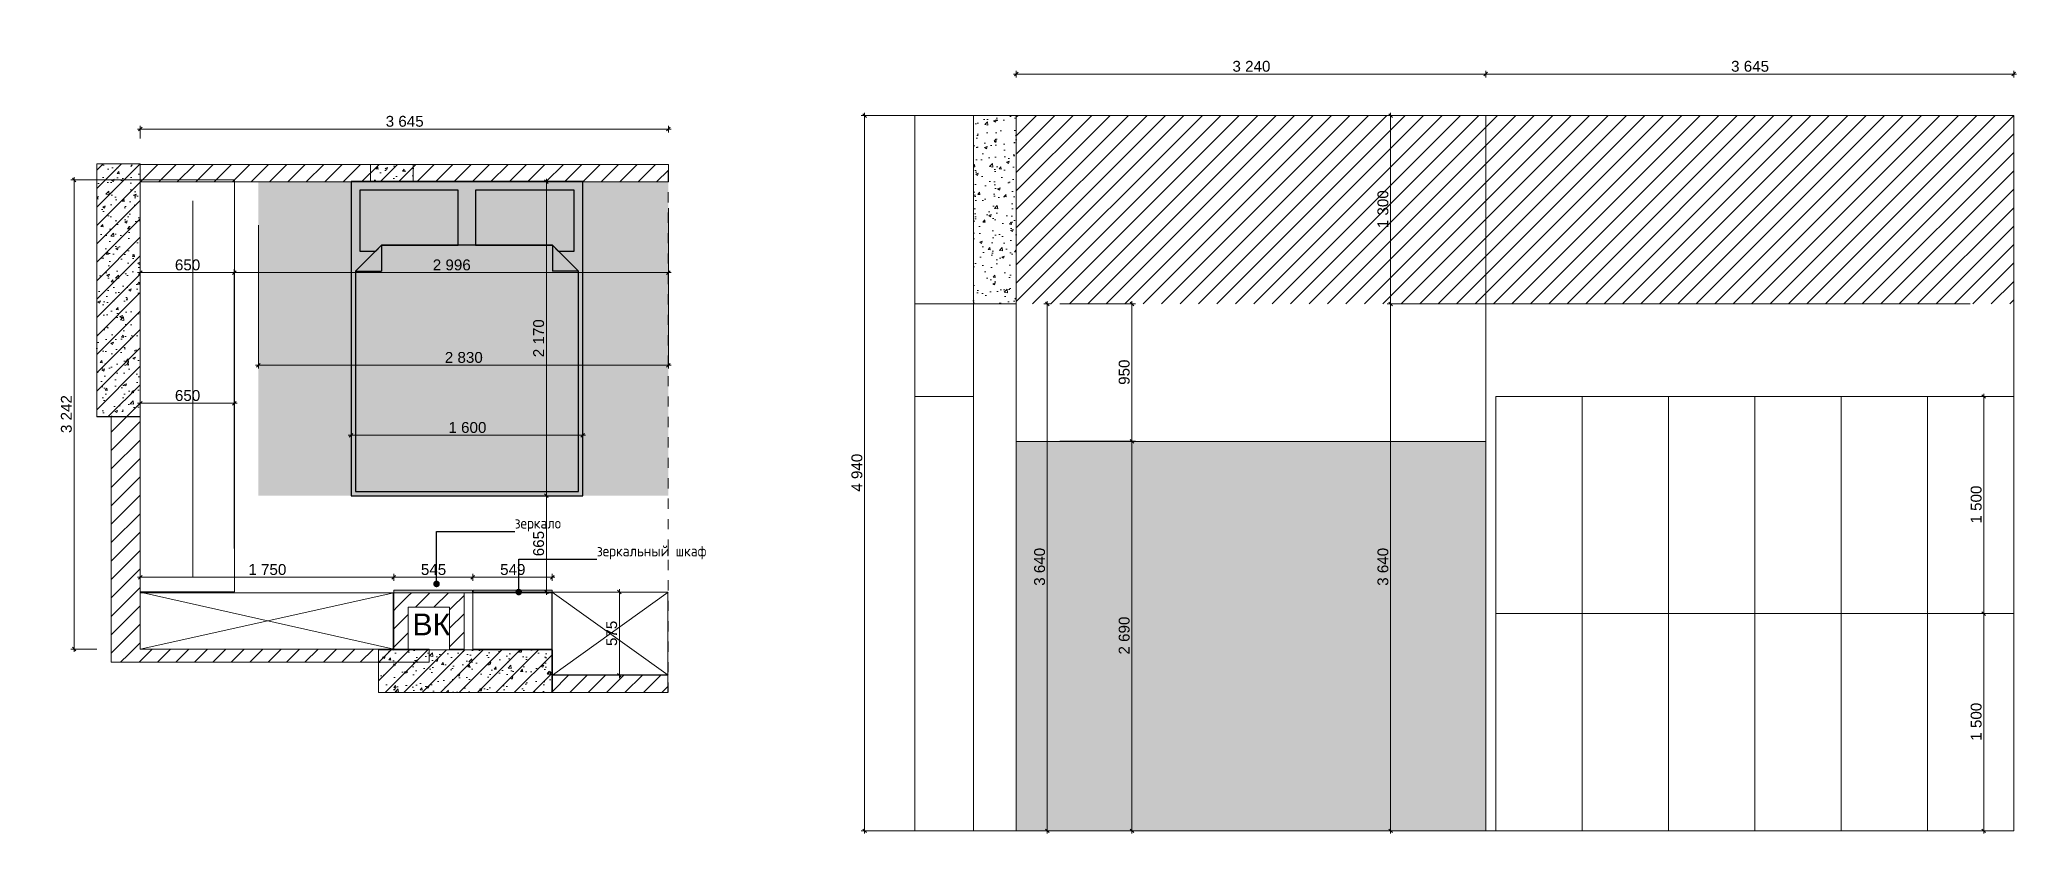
# Model space of a CAD drawing. Header units: millimetres. Extents: x 2336463 to 2579121, y 595385 to 778077.
# Drawn here: x 2501519 to 2515165, y 674257 to 679741 of the extents above; entities that cross this region are included whole.
import ezdxf

# ---------------------------------------------------------------- set-up
doc = ezdxf.new("R2010")
doc.units = ezdxf.units.MM
doc.header["$MEASUREMENT"] = 0
doc.linetypes.add('короткая штриховая', pattern=[141.111111, 70.555556, -70.555556])
for name, color, linetype in [('+возводимые стены', 7, 'Continuous'), ('1 Планировка размеры', 7, 'Continuous'), ('Интерьер - Мебель', 7, 'Continuous'), ('сит план', 7, 'Continuous')]:
    doc.layers.add(name, color=color, linetype=linetype)
for name, color, linetype, lineweight in [('+возводимые стены_Ном._пера__1', 7, 'Continuous', 13), ('+возводимые стены_Ном._пера__5', 5, 'Continuous', 13), ('+комнаты_Ном._пера__100', 2, 'Continuous', 5), ('1 Планировка_Ном._пера__1', 7, 'Continuous', 13), ('Интерьер - Мебель_Ном._пера__1', 7, 'Continuous', 13), ('Интерьер - Мебель_Ном._пера__101', 252, 'Continuous', 5), ('сит план_Ном._пера__1', 7, 'Continuous', 13)]:
    doc.layers.add(name, color=color, linetype=linetype, lineweight=lineweight)
for name, color, linetype, lineweight, true_color in [('+возводимые стены_Ном._пера__102', 7, 'Continuous', 5, 0xcccccc), ('+возводимые стены_Ном._пера__169', 7, 'Continuous', 5, 0x68b353), ('+возводимые стены_Ном._пера__242', 7, 'Continuous', 13, 0x1b55b5), ('1 Планировка размеры_Ном._пера__242', 7, 'Continuous', 13, 0x1b55b5), ('Интерьер - Мебель_Ном._пера__62', 7, 'Continuous', 25, 0xaaaaaa), ('сит план_Ном._пера__87', 7, 'Continuous', 20, 0x6a6a6a)]:
    doc.layers.add(name, color=color, linetype=linetype, lineweight=lineweight, true_color=true_color)
doc.styles.add('СГЕНЕРИР_СТИЛЬ_1', font='arial.ttf')
doc.styles.add('СГЕНЕРИР_СТИЛЬ_3', font='isocp.shx')
doc.linetypes.add('вешало', pattern='A,0,[1,Р”РёР·Р°Р№РЅ РїСЂРѕРµРєС‚ СЂР°Р±РѕС‡РёР№1.Shx,S=9.52381,R=0,X=0,Y=0],-1200,0', length=1200)
doc.dimstyles.new('СГЕНЕРИР_СТИЛЬ__1', dxfattribs={"dimtxt": 75, "dimasz": 23.75, "dimexe": 0.18, "dimexo": 300, "dimgap": 0, "dimtad": 1, "dimtih": 1, "dimtoh": 1, "dimdec": 0, "dimzin": 0, "dimdsep": 46, "dimtxsty": 'СГЕНЕРИР_СТИЛЬ_1', "dimblk": 'ARROWHEAD_6', "dimblk1": 'ARROWHEAD_6', "dimblk2": 'ARROWHEAD_6', "dimcen": 0.09, "dimclrd": 256, "dimclre": 256, "dimclrt": 256, "dimazin": 0, "dimtfac": 1, "dimtdec": 4, "dimtmove": 0, "dimatfit": 3, "dimfxl": 0, "dimtolj": 1, "dimtzin": 0, "dimarcsym": 0})
doc.dimstyles.new('СГЕНЕРИР_СТИЛЬ__11', dxfattribs={"dimtxt": 0.18, "dimasz": 91.2, "dimexe": 0.18, "dimexo": 0.0625, "dimgap": 0, "dimtad": 0, "dimtih": 1, "dimtoh": 1, "dimdec": 4, "dimzin": 0, "dimdsep": 46, "dimcen": 0.09, "dimadec": 0, "dimazin": 0, "dimtfac": 1, "dimtdec": 4, "dimtmove": 0, "dimatfit": 3, "dimldrblk": 'ARROWHEAD_11', "dimfxl": 0, "dimtolj": 1, "dimtzin": 0, "dimarcsym": 0})
doc.dimstyles.new('СГЕНЕРИР_СТИЛЬ__2', dxfattribs={"dimtxt": 75, "dimasz": 23.75, "dimexe": 0.18, "dimexo": 300, "dimgap": 0, "dimtad": 1, "dimdec": 0, "dimzin": 0, "dimdsep": 46, "dimtxsty": 'СГЕНЕРИР_СТИЛЬ_1', "dimblk": 'ARROWHEAD_6', "dimblk1": 'ARROWHEAD_6', "dimblk2": 'ARROWHEAD_6', "dimcen": 0.09, "dimclrd": 256, "dimclre": 256, "dimclrt": 256, "dimazin": 0, "dimtfac": 1, "dimtdec": 4, "dimtmove": 0, "dimatfit": 3, "dimfxl": 0, "dimtolj": 1, "dimtzin": 0, "dimarcsym": 0})
pattern_1 = [(50, (2086872.01, 585813.69), (-182.18467, 15.939086), [19.05, -209.55]), (355, (2086872.01, 585813.69), (-35.24342, 191.056845), [15.24, -167.640584]), (100.451445, (2086887.2, 585812.36), (146.94125, 175.11775), [16.19001, -178.090245]), (46.1842, (2086872.01, 585864.49), (-271.07904, 42.04233), [28.575, -314.325]), (96.63556, (2086894.6, 585860.98), (237.40413, 247.42612), [24.28502, -267.1356]), (351.18415, (2086872.01, 585864.49), (237.40413, 247.42612), [22.85997, -251.45973]), (21, (2086897.41, 585851.79), (-151.61439, 102.2652), [19.05, -209.55]), (326, (2086897.41, 585851.79), (61.80203, 184.18797), [15.24, -167.64]), (71.451445, (2086910.05, 585843.26), (213.41642, 81.92277), [16.19001, -178.08994]), (37.5, (2086872.015, 585813.686), (3.088603, 84.555039), [0, -165.608, 0, -170.18, 0, -168.275]), (7.5, (2086872.015, 585813.69), (66.819663, 100.180575), [0, -97.028, 0, -161.798, 0, -64.135]), (327.5, (2086815.37, 585813.686), (-135.590595, 5.728744), [0, -63.5, 0, -198.12, 0, -262.89]), (317.5, (2086789.97, 585813.69), (148.12918, 25.42649), [0, -82.55, 0, -131.572, 0, -186.69])]
pattern_2 = [(45, (2086872.015, 585813.69), (-63.639609, 63.639609), [])]

msp = doc.modelspace()

# ---------------------------------------------------------------- texts
at = {"layer": 'Интерьер - Мебель_Ном._пера__1', "color": 7, "linetype": 'Continuous', "lineweight": 13, "char_height": 75, "attachment_point": 7, "style": 'СГЕНЕРИР_СТИЛЬ_3'}
for s, insert in [('\\A1;{\\pql;\\Fisocp.shx;зеркало}', (2504798.8, 676343)), ('\\A1;{\\pql;\\Fisocp.shx;зеркал\\Fisocp.shx;ьный шкаф}', (2505366.2, 676150.9))]:
    msp.add_mtext(s, dxfattribs=dict(at, insert=insert))
at = {"layer": 'сит план_Ном._пера__1', "color": 7, "linetype": 'Continuous', "lineweight": 13, "insert": (2504092.1, 675776.4), "char_height": 150, "attachment_point": 1, "style": 'СГЕНЕРИР_СТИЛЬ_1'}
msp.add_mtext('\\A1;{\\pql;\\fArial|b0|i0|c204|p38;ВК}', dxfattribs=at)

# ---------------------------------------------------------------- blocks, each defined once
blk = doc.blocks.new('Перекрытие_65', base_point=(2502863, 678772))
at = {"layer": 'Интерьер - Мебель_Ном._пера__1', "color": 7, "linetype": 'Continuous', "lineweight": 13, "flags": 128}
blk.add_lwpolyline([(2502863, 678772), (2502214, 678772), (2502214, 675926), (2502863, 675926)], close=True, dxfattribs=at)
blk = doc.blocks.new('Перекрытие_66', base_point=(2502214, 675920))
at = {"layer": 'Интерьер - Мебель_Ном._пера__1', "color": 7, "linetype": 'Continuous', "lineweight": 13, "flags": 128}
blk.add_lwpolyline([(2502214, 675920), (2502214, 675530), (2503961, 675530), (2503961, 675920)], close=True, dxfattribs=at)
blk = doc.blocks.new('Перекрытие_67', base_point=(2504509, 675530))
at = {"layer": 'Интерьер - Мебель_Ном._пера__1', "color": 7, "linetype": 'Continuous', "lineweight": 13, "flags": 128}
blk.add_lwpolyline([(2504509, 675530), (2505057, 675530), (2505057, 675925), (2504509, 675925)], close=True, dxfattribs=at)
blk = doc.blocks.new('Перекрытие_150', base_point=(2505055, 675354))
at = {"layer": 'Интерьер - Мебель_Ном._пера__1', "color": 7, "linetype": 'Continuous', "lineweight": 13, "flags": 128}
blk.add_lwpolyline([(2505055, 675354), (2505857, 675354), (2505857, 675925), (2505055, 675925)], close=True, dxfattribs=at)
blk = doc.blocks.new('Стена_248', base_point=(2501914, 678883))
at = {"layer": 'сит план_Ном._пера__87', "linetype": 'Continuous', "lineweight": 20, "true_color": 0x6a6a6a}
h = blk.add_hatch(dxfattribs=at)
h.set_pattern_fill('Блоки_Бетонные_Эффективные', color=251, style=0, pattern_type=2)
h.set_pattern_definition(pattern_2)
h.paths.add_polyline_path([(2501914, 678883), (2501914, 677136), (2502214, 677136), (2502214, 678883)])
at = {"layer": 'сит план_Ном._пера__1', "color": 7, "linetype": 'Continuous', "lineweight": 13, "flags": 128}
for points in [[(2501914, 678883), (2501914, 677136)], [(2502214, 678883), (2501914, 678883)], [(2502214, 678878), (2502214, 678883)], [(2502214, 677136), (2502214, 678758)], [(2501914, 677136), (2502214, 677136)]]:
    blk.add_lwpolyline(points, dxfattribs=at)
blk = doc.blocks.new('Стена_249', base_point=(2502014, 677136))
at = {"layer": 'сит план_Ном._пера__87', "linetype": 'Continuous', "lineweight": 20, "true_color": 0x6a6a6a}
h = blk.add_hatch(dxfattribs=at)
h.set_pattern_fill('Блоки_Бетонные_Эффективные', color=251, style=0, pattern_type=2)
h.set_pattern_definition(pattern_2)
h.paths.add_polyline_path([(2502214, 675530), (2502214, 677136), (2502014, 677136), (2502014, 675530)])
h = blk.add_hatch(dxfattribs=at)
h.set_pattern_fill('Блоки_Бетонные_Эффективные', color=251, style=0, pattern_type=2)
h.set_pattern_definition(pattern_2)
h.paths.add_polyline_path([(2502214, 675530), (2502014, 675440), (2502014, 675440), (2502214, 675440)])
h = blk.add_hatch(dxfattribs=at)
h.set_pattern_fill('Блоки_Бетонные_Эффективные', color=251, style=0, pattern_type=2)
h.set_pattern_definition(pattern_2)
h.paths.add_polyline_path([(2502014, 675440), (2502014, 675440), (2502214, 675530), (2502014, 675530)])
h = blk.add_hatch(dxfattribs=at)
h.set_pattern_fill('Блоки_Бетонные_Эффективные', color=251, style=0, pattern_type=2)
h.set_pattern_definition(pattern_2)
h.paths.add_polyline_path([(2502014, 675440), (2502014, 675440), (2502014, 675440)])
at = {"layer": '+возводимые стены_Ном._пера__1', "color": 7, "linetype": 'Continuous', "lineweight": 13, "flags": 128}
blk.add_lwpolyline([(2502014, 675440), (2502214, 675440)], dxfattribs=at)
at = {"layer": 'сит план_Ном._пера__1', "color": 7, "linetype": 'Continuous', "lineweight": 13, "flags": 128}
for points in [[(2502014, 677136), (2502014, 675440)], [(2502214, 677136), (2502014, 677136)], [(2502214, 675530), (2502214, 677136)]]:
    blk.add_lwpolyline(points, dxfattribs=at)
blk = doc.blocks.new('Стена_250', base_point=(2503858, 675525))
at = {"layer": 'сит план_Ном._пера__87', "linetype": 'Continuous', "lineweight": 20, "true_color": 0x6a6a6a}
h = blk.add_hatch(dxfattribs=at)
h.set_pattern_fill('Блоки_Бетонные_Эффективные', color=251, style=0, pattern_type=2)
h.set_pattern_definition(pattern_2)
h.paths.add_polyline_path([(2503858, 675230), (2505055, 675230), (2505055, 675525), (2503858, 675525)])
at = {"layer": 'сит план_Ном._пера__1', "color": 7, "linetype": 'Continuous', "lineweight": 13, "flags": 128}
for points in [[(2505055, 675525), (2503858, 675525)], [(2503858, 675525), (2503858, 675230)], [(2505055, 675230), (2505055, 675525)], [(2503858, 675230), (2505055, 675230)]]:
    blk.add_lwpolyline(points, dxfattribs=at)
blk = doc.blocks.new('Стена_251', base_point=(2503964, 675530))
at = {"layer": 'сит план_Ном._пера__87', "linetype": 'Continuous', "lineweight": 20, "true_color": 0x6a6a6a}
h = blk.add_hatch(dxfattribs=at)
h.set_pattern_fill('Блоки_Бетонные_Эффективные', color=251, style=0, pattern_type=2)
h.set_pattern_definition(pattern_2)
h.paths.add_polyline_path([(2503964, 675920), (2504064, 675820), (2504064, 675920)])
h = blk.add_hatch(dxfattribs=at)
h.set_pattern_fill('Блоки_Бетонные_Эффективные', color=251, style=0, pattern_type=2)
h.set_pattern_definition(pattern_2)
h.paths.add_polyline_path([(2503964, 675820), (2504064, 675820), (2503964, 675920)])
h = blk.add_hatch(dxfattribs=at)
h.set_pattern_fill('Блоки_Бетонные_Эффективные', color=251, style=0, pattern_type=2)
h.set_pattern_definition(pattern_2)
h.paths.add_polyline_path([(2503964, 675820), (2503964, 675530), (2504064, 675530), (2504064, 675820)])
at = {"layer": 'сит план_Ном._пера__1', "color": 7, "linetype": 'Continuous', "lineweight": 13, "flags": 128}
for points in [[(2503964, 675920), (2504064, 675920)], [(2503964, 675920), (2503964, 675530)], [(2504064, 675530), (2504064, 675820)], [(2504064, 675530), (2503964, 675530)]]:
    blk.add_lwpolyline(points, dxfattribs=at)
blk = doc.blocks.new('Стена_252', base_point=(2503964, 675920))
at = {"layer": 'сит план_Ном._пера__87', "linetype": 'Continuous', "lineweight": 20, "true_color": 0x6a6a6a}
h = blk.add_hatch(dxfattribs=at)
h.set_pattern_fill('Блоки_Бетонные_Эффективные', color=251, style=0, pattern_type=2)
h.set_pattern_definition(pattern_2)
h.paths.add_polyline_path([(2504350, 675920), (2504064, 675920), (2504064, 675820), (2504350, 675820)])
h = blk.add_hatch(dxfattribs=at)
h.set_pattern_fill('Блоки_Бетонные_Эффективные', color=251, style=0, pattern_type=2)
h.set_pattern_definition(pattern_2)
h.paths.add_polyline_path([(2504350, 675820), (2504450, 675820), (2504450, 675920)])
h = blk.add_hatch(dxfattribs=at)
h.set_pattern_fill('Блоки_Бетонные_Эффективные', color=251, style=0, pattern_type=2)
h.set_pattern_definition(pattern_2)
h.paths.add_polyline_path([(2504350, 675920), (2504350, 675820), (2504450, 675920)])
at = {"layer": 'сит план_Ном._пера__1', "color": 7, "linetype": 'Continuous', "lineweight": 13, "flags": 128}
for points in [[(2504450, 675920), (2504064, 675920)], [(2504450, 675920), (2504450, 675820)], [(2504064, 675820), (2504350, 675820)]]:
    blk.add_lwpolyline(points, dxfattribs=at)
blk = doc.blocks.new('Стена_253', base_point=(2504450, 675920))
at = {"layer": 'сит план_Ном._пера__87', "linetype": 'Continuous', "lineweight": 20, "true_color": 0x6a6a6a}
h = blk.add_hatch(dxfattribs=at)
h.set_pattern_fill('Блоки_Бетонные_Эффективные', color=251, style=0, pattern_type=2)
h.set_pattern_definition(pattern_2)
h.paths.add_polyline_path([(2504350, 675820), (2504350, 675530), (2504450, 675530), (2504450, 675820)])
at = {"layer": 'сит план_Ном._пера__1', "color": 7, "linetype": 'Continuous', "lineweight": 13, "flags": 128}
for points in [[(2504350, 675820), (2504350, 675530)], [(2504450, 675530), (2504450, 675820)], [(2504350, 675530), (2504450, 675530)]]:
    blk.add_lwpolyline(points, dxfattribs=at)
blk = doc.blocks.new('Стена_254', base_point=(2504208, 675440))
at = {"layer": '+возводимые стены_Ном._пера__169', "linetype": 'Continuous', "lineweight": 5, "true_color": 0x68b353}
h = blk.add_hatch(dxfattribs=at)
h.set_pattern_fill('Блоки_Бетонные_Эффективные', color=85, style=0, pattern_type=2)
h.set_pattern_definition(pattern_2)
h.paths.add_polyline_path([(2502214, 675440), (2504208, 675440), (2504208, 675530), (2502214, 675530)])
h = blk.add_hatch(dxfattribs=at)
h.set_pattern_fill('Блоки_Бетонные_Эффективные', color=85, style=0, pattern_type=2)
h.set_pattern_definition(pattern_2)
h.paths.add_polyline_path([(2502014, 675440), (2502014, 675440), (2502014, 675440)])
at = {"layer": '+возводимые стены_Ном._пера__102', "color": 254, "linetype": 'Continuous', "lineweight": 5, "true_color": 0xcccccc, "flags": 128}
for points in [[(2504208, 675530), (2502214, 675530)], [(2504208, 675530), (2504208, 675440)], [(2502214, 675440), (2504208, 675440)]]:
    blk.add_lwpolyline(points, dxfattribs=at)
blk = doc.blocks.new('Стена_255', base_point=(2505859, 678757))
at = {"layer": '+возводимые стены_Ном._пера__169', "linetype": 'Continuous', "lineweight": 5, "true_color": 0x68b353}
h = blk.add_hatch(dxfattribs=at)
h.set_pattern_fill('Блоки_Бетонные_Эффективные', color=85, style=0, pattern_type=2)
h.set_pattern_definition(pattern_2)
h.paths.add_polyline_path([(2505859, 678877), (2502214, 678878), (2502214, 678758), (2505859, 678757)])
at = {"layer": '+возводимые стены_Ном._пера__102', "color": 254, "linetype": 'Continuous', "lineweight": 5, "true_color": 0xcccccc, "flags": 128}
for points in [[(2505859, 678877), (2502214, 678878)], [(2505859, 678757), (2505859, 678877)], [(2502214, 678758), (2505859, 678757)]]:
    blk.add_lwpolyline(points, dxfattribs=at)
blk = doc.blocks.new('Стена_569', base_point=(2505059, 675230))
at = {"layer": 'сит план_Ном._пера__87', "linetype": 'Continuous', "lineweight": 20, "true_color": 0x6a6a6a}
h = blk.add_hatch(dxfattribs=at)
h.set_pattern_fill('Блоки_Бетонные_Эффективные', color=251, style=0, pattern_type=2)
h.set_pattern_definition(pattern_2)
h.paths.add_polyline_path([(2505059, 675230), (2505857, 675230), (2505857, 675350), (2505059, 675350)])
at = {"layer": 'сит план_Ном._пера__1', "color": 7, "linetype": 'Continuous', "lineweight": 13, "flags": 128}
for points in [[(2505857, 675350), (2505059, 675350)], [(2505059, 675350), (2505059, 675230)], [(2505059, 675230), (2505857, 675230)], [(2505857, 675230), (2505857, 675350)]]:
    blk.add_lwpolyline(points, dxfattribs=at)
blk = doc.blocks.new('Кровать Двуспальная 01 25')
at = {"layer": 'Интерьер - Мебель_Ном._пера__62', "color": 253, "linetype": 'Continuous', "lineweight": 25, "true_color": 0xaaaaaa}
for p, q in [((1600, 2170), (0, 2170)), ((0, 2170), (0, 0)), ((1600, 0), (1600, 2170)), ((210, 1730), (30, 1550)), ((800, 1730), (210, 1730)), ((210, 1730), (210, 1550)), ((1390, 1730), (800, 1730)), ((1570, 1550), (1390, 1730)), ((1390, 1730), (1390, 1550)), ((30, 1550), (30, 30)), ((30, 1550), (210, 1550)), ((1570, 1550), (1390, 1550)), ((1570, 30), (1570, 1550)), ((0, 0), (1600, 0)), ((30, 30), (800, 30)), ((800, 30), (1570, 30))]:
    blk.add_line(p, q, dxfattribs=at)
at = {"layer": 'Интерьер - Мебель_Ном._пера__62', "color": 253, "linetype": 'Continuous', "lineweight": 25, "true_color": 0xaaaaaa, "flags": 128}
for points in [[(740, 1730), (740, 2110), (60, 2110), (60, 1690), (170, 1690), (210, 1730)], [(1390, 1730), (1430, 1690), (1540, 1690), (1540, 2110), (860, 2110), (860, 1730)]]:
    blk.add_lwpolyline(points, close=True, dxfattribs=at)
blk = doc.blocks.new('*D2834', base_point=(2086872, 585814))
at = {"layer": '1 Планировка размеры_Ном._пера__242', "color": 152, "linetype": 'Continuous', "lineweight": 13, "true_color": 0x1b55b5}
for p, q in [((2502214, 676003), (2502214, 676050)), ((2503964, 676003), (2503964, 676050)), ((2502195, 676027), (2502214, 676027)), ((2502226, 676039), (2502201, 676014)), ((2502214, 676027), (2503964, 676027)), ((2503976, 676039), (2503951, 676014))]:
    blk.add_line(p, q, dxfattribs=at)
at = {"layer": '1 Планировка размеры_Ном._пера__242', "color": 152, "lineweight": 13, "true_color": 0x1b55b5, "insert": (2502960, 676042), "char_height": 75, "attachment_point": 7, "style": 'СГЕНЕРИР_СТИЛЬ_1'}
blk.add_mtext('\\A1;{\\pql;\\fArial|b0|i0|c204|p38;1\xa0750}', dxfattribs=at)
blk = doc.blocks.new('ARROWHEAD_6')
at = {"color": 0, "linetype": 'Continuous', "lineweight": 0}
for p, q in [((0, 0), (-1, 0)), ((-0.5, -0.5), (0.5, 0.5))]:
    blk.add_line(p, q, dxfattribs=at)
blk = doc.blocks.new('*D2835', base_point=(2086872, 585814))
at = {"layer": '1 Планировка размеры_Ном._пера__242', "color": 152, "linetype": 'Continuous', "lineweight": 13, "true_color": 0x1b55b5}
for p, q in [((2503964, 676003), (2503964, 676050)), ((2504509, 676003), (2504509, 676050)), ((2503976, 676039), (2503951, 676014)), ((2503964, 676027), (2504509, 676027)), ((2504521, 676039), (2504496, 676014))]:
    blk.add_line(p, q, dxfattribs=at)
at = {"layer": '1 Планировка размеры_Ном._пера__242', "color": 152, "lineweight": 13, "true_color": 0x1b55b5, "insert": (2504151, 676042), "char_height": 75, "attachment_point": 7, "style": 'СГЕНЕРИР_СТИЛЬ_1'}
blk.add_mtext('\\A1;{\\pql;\\fArial|b0|i0|c204|p38;545}', dxfattribs=at)
blk = doc.blocks.new('*D2836', base_point=(2086872, 585814))
at = {"layer": '1 Планировка размеры_Ном._пера__242', "color": 152, "linetype": 'Continuous', "lineweight": 13, "true_color": 0x1b55b5}
for p, q in [((2504509, 676003), (2504509, 676050)), ((2505057, 676003), (2505057, 676050)), ((2504521, 676039), (2504496, 676014)), ((2504509, 676027), (2505057, 676027)), ((2505045, 676014), (2505070, 676039)), ((2505057, 676027), (2505076, 676027))]:
    blk.add_line(p, q, dxfattribs=at)
at = {"layer": '1 Планировка размеры_Ном._пера__242', "color": 152, "lineweight": 13, "true_color": 0x1b55b5, "insert": (2504698, 676042), "char_height": 75, "attachment_point": 7, "style": 'СГЕНЕРИР_СТИЛЬ_1'}
blk.add_mtext('\\A1;{\\pql;\\fArial|b0|i0|c204|p38;549}', dxfattribs=at)
blk = doc.blocks.new('*D2837', base_point=(2086872, 585814))
at = {"layer": '1 Планировка размеры_Ном._пера__242', "color": 152, "linetype": 'Continuous', "lineweight": 13, "true_color": 0x1b55b5}
for p, q in [((2502563, 678772), (2501734, 678772)), ((2501770, 678759), (2501745, 678784)), ((2501757, 678772), (2501757, 678790)), ((2501757, 675530), (2501757, 678772)), ((2501914, 675530), (2501734, 675530)), ((2501745, 675543), (2501770, 675518)), ((2501757, 675511), (2501757, 675530))]:
    blk.add_line(p, q, dxfattribs=at)
at = {"layer": '1 Планировка размеры_Ном._пера__242', "color": 152, "lineweight": 13, "true_color": 0x1b55b5, "insert": (2501742, 677023), "char_height": 75, "attachment_point": 7, "rotation": 90, "style": 'СГЕНЕРИР_СТИЛЬ_1'}
blk.add_mtext('\\A1;{\\pql;\\fArial|b0|i0|c204|p38;3\xa0242}', dxfattribs=at)
blk = doc.blocks.new('*D2838', base_point=(2086872, 585814))
at = {"layer": '1 Планировка размеры_Ном._пера__242', "color": 152, "linetype": 'Continuous', "lineweight": 13, "true_color": 0x1b55b5}
for p, q in [((2502195, 677229), (2502214, 677229)), ((2502226, 677241), (2502201, 677216)), ((2502214, 676226), (2502214, 677252)), ((2502214, 677229), (2502863, 677229)), ((2502851, 677216), (2502876, 677241)), ((2502863, 676226), (2502863, 677252)), ((2502863, 677229), (2502882, 677229))]:
    blk.add_line(p, q, dxfattribs=at)
at = {"layer": '1 Планировка размеры_Ном._пера__242', "color": 152, "lineweight": 13, "true_color": 0x1b55b5, "insert": (2502453, 677244), "char_height": 75, "attachment_point": 7, "style": 'СГЕНЕРИР_СТИЛЬ_1'}
blk.add_mtext('\\A1;{\\pql;\\fArial|b0|i0|c204|p38;650}', dxfattribs=at)
blk = doc.blocks.new('*D2839', base_point=(2086872, 585814))
at = {"layer": '1 Планировка размеры_Ном._пера__242', "color": 152, "linetype": 'Continuous', "lineweight": 13, "true_color": 0x1b55b5}
for p, q in [((2502214, 678107), (2502214, 678458)), ((2502195, 678131), (2502214, 678131)), ((2502226, 678143), (2502201, 678118)), ((2502214, 678131), (2502863, 678131)), ((2502876, 678143), (2502851, 678118)), ((2502863, 676226), (2502863, 678154))]:
    blk.add_line(p, q, dxfattribs=at)
at = {"layer": '1 Планировка размеры_Ном._пера__242', "color": 152, "lineweight": 13, "true_color": 0x1b55b5, "insert": (2502453, 678146), "char_height": 75, "attachment_point": 7, "style": 'СГЕНЕРИР_СТИЛЬ_1'}
blk.add_mtext('\\A1;{\\pql;\\fArial|b0|i0|c204|p38;650}', dxfattribs=at)
blk = doc.blocks.new('*D2840', base_point=(2086872, 585814))
at = {"layer": '1 Планировка размеры_Ном._пера__242', "color": 152, "linetype": 'Continuous', "lineweight": 13, "true_color": 0x1b55b5}
for p, q in [((2505859, 678107), (2505859, 678577)), ((2502876, 678143), (2502851, 678118)), ((2502863, 676226), (2502863, 678154)), ((2502863, 678131), (2505859, 678131)), ((2505847, 678118), (2505872, 678143)), ((2505859, 678131), (2505878, 678131))]:
    blk.add_line(p, q, dxfattribs=at)
at = {"layer": '1 Планировка размеры_Ном._пера__242', "color": 152, "lineweight": 13, "true_color": 0x1b55b5, "insert": (2504233, 678146), "char_height": 75, "attachment_point": 7, "style": 'СГЕНЕРИР_СТИЛЬ_1'}
blk.add_mtext('\\A1;{\\pql;\\fArial|b0|i0|c204|p38;2\xa0996}', dxfattribs=at)
blk = doc.blocks.new('*D2841', base_point=(2086872, 585814))
at = {"layer": '1 Планировка размеры_Ном._пера__242', "color": 152, "linetype": 'Continuous', "lineweight": 13, "true_color": 0x1b55b5}
for p, q in [((2503029, 677468), (2503029, 678460)), ((2505859, 677468), (2505859, 678460)), ((2503010, 677492), (2503029, 677492)), ((2503042, 677504), (2503017, 677479)), ((2503029, 677492), (2505859, 677492)), ((2505847, 677479), (2505872, 677504)), ((2505859, 677492), (2505878, 677492))]:
    blk.add_line(p, q, dxfattribs=at)
at = {"layer": '1 Планировка размеры_Ном._пера__242', "color": 152, "lineweight": 13, "true_color": 0x1b55b5, "insert": (2504316, 677507), "char_height": 75, "attachment_point": 7, "style": 'СГЕНЕРИР_СТИЛЬ_1'}
blk.add_mtext('\\A1;{\\pql;\\fArial|b0|i0|c204|p38;2\xa0830}', dxfattribs=at)
blk = doc.blocks.new('*D2842', base_point=(2086872, 585814))
at = {"layer": '1 Планировка размеры_Ном._пера__242', "color": 152, "linetype": 'Continuous', "lineweight": 13, "true_color": 0x1b55b5}
for p, q in [((2503650, 677008), (2503669, 677008)), ((2503681, 677020), (2503656, 676995)), ((2503669, 676890), (2503669, 677031)), ((2503669, 677008), (2505269, 677008)), ((2505256, 676995), (2505281, 677020)), ((2505269, 676890), (2505269, 677031)), ((2505269, 677008), (2505288, 677008))]:
    blk.add_line(p, q, dxfattribs=at)
at = {"layer": '1 Планировка размеры_Ном._пера__242', "color": 152, "lineweight": 13, "true_color": 0x1b55b5, "insert": (2504341, 677023), "char_height": 75, "attachment_point": 7, "style": 'СГЕНЕРИР_СТИЛЬ_1'}
blk.add_mtext('\\A1;{\\pql;\\fArial|b0|i0|c204|p38;1\xa0600}', dxfattribs=at)
blk = doc.blocks.new('*D2843', base_point=(2086872, 585814))
at = {"layer": '1 Планировка размеры_Ном._пера__242', "color": 152, "linetype": 'Continuous', "lineweight": 13, "true_color": 0x1b55b5}
for p, q in [((2505545, 675925), (2505357, 675925)), ((2505534, 675912), (2505509, 675937)), ((2505521, 675925), (2505521, 675944)), ((2505521, 675350), (2505521, 675925)), ((2505509, 675362), (2505534, 675337)), ((2505557, 675350), (2505498, 675350)), ((2505521, 675331), (2505521, 675350))]:
    blk.add_line(p, q, dxfattribs=at)
at = {"layer": '1 Планировка размеры_Ном._пера__242', "color": 152, "lineweight": 13, "true_color": 0x1b55b5, "insert": (2505506, 675552), "char_height": 75, "attachment_point": 7, "rotation": 90, "style": 'СГЕНЕРИР_СТИЛЬ_1'}
blk.add_mtext('\\A1;{\\pql;\\fArial|b0|i0|c204|p38;575}', dxfattribs=at)
blk = doc.blocks.new('*D2844', base_point=(2086872, 585814))
at = {"layer": '1 Планировка размеры_Ном._пера__242', "color": 152, "linetype": 'Continuous', "lineweight": 13, "true_color": 0x1b55b5}
for p, q in [((2508242, 679503), (2508261, 679503)), ((2508274, 679515), (2508249, 679490)), ((2508261, 679479), (2508261, 679526)), ((2508261, 679503), (2511501, 679503)), ((2511514, 679515), (2511489, 679490)), ((2511501, 679479), (2511501, 679526))]:
    blk.add_line(p, q, dxfattribs=at)
at = {"layer": '1 Планировка размеры_Ном._пера__242', "color": 152, "lineweight": 13, "true_color": 0x1b55b5, "insert": (2509753, 679518), "char_height": 75, "attachment_point": 7, "style": 'СГЕНЕРИР_СТИЛЬ_1'}
blk.add_mtext('\\A1;{\\pql;\\fArial|b0|i0|c204|p38;3\xa0240}', dxfattribs=at)
blk = doc.blocks.new('*D2845', base_point=(2086872, 585814))
at = {"layer": '1 Планировка размеры_Ном._пера__242', "color": 152, "linetype": 'Continuous', "lineweight": 13, "true_color": 0x1b55b5}
for p, q in [((2511514, 679515), (2511489, 679490)), ((2511501, 679479), (2511501, 679526)), ((2511501, 679503), (2515146, 679503)), ((2515134, 679490), (2515159, 679515)), ((2515146, 679479), (2515146, 679526)), ((2515146, 679503), (2515165, 679503))]:
    blk.add_line(p, q, dxfattribs=at)
at = {"layer": '1 Планировка размеры_Ном._пера__242', "color": 152, "lineweight": 13, "true_color": 0x1b55b5, "insert": (2513195, 679518), "char_height": 75, "attachment_point": 7, "style": 'СГЕНЕРИР_СТИЛЬ_1'}
blk.add_mtext('\\A1;{\\pql;\\fArial|b0|i0|c204|p38;3\xa0645}', dxfattribs=at)
blk = doc.blocks.new('*D2846', base_point=(2086872, 585814))
at = {"layer": '1 Планировка размеры_Ном._пера__242', "color": 152, "linetype": 'Continuous', "lineweight": 13, "true_color": 0x1b55b5}
for p, q in [((2511201, 679216), (2507190, 679216)), ((2507226, 679203), (2507201, 679228)), ((2507214, 679216), (2507214, 679235)), ((2507214, 674276), (2507214, 679216)), ((2511201, 674276), (2507190, 674276)), ((2507201, 674288), (2507226, 674263)), ((2507214, 674257), (2507214, 674276))]:
    blk.add_line(p, q, dxfattribs=at)
at = {"layer": '1 Планировка размеры_Ном._пера__242', "color": 152, "lineweight": 13, "true_color": 0x1b55b5, "insert": (2507199, 676618), "char_height": 75, "attachment_point": 7, "rotation": 90, "style": 'СГЕНЕРИР_СТИЛЬ_1'}
blk.add_mtext('\\A1;{\\pql;\\fArial|b0|i0|c204|p38;4\xa0940}', dxfattribs=at)
blk = doc.blocks.new('*D2847', base_point=(2086872, 585814))
at = {"layer": '1 Планировка размеры_Ном._пера__242', "color": 152, "linetype": 'Continuous', "lineweight": 13, "true_color": 0x1b55b5}
for p, q in [((2508499, 677916), (2508452, 677916)), ((2508488, 677903), (2508463, 677928)), ((2508475, 677916), (2508475, 677935)), ((2508475, 674276), (2508475, 677916)), ((2508499, 674276), (2508452, 674276)), ((2508463, 674288), (2508488, 674263)), ((2508475, 674257), (2508475, 674276))]:
    blk.add_line(p, q, dxfattribs=at)
at = {"layer": '1 Планировка размеры_Ном._пера__242', "color": 152, "lineweight": 13, "true_color": 0x1b55b5, "insert": (2508460, 675968), "char_height": 75, "attachment_point": 7, "rotation": 90, "style": 'СГЕНЕРИР_СТИЛЬ_1'}
blk.add_mtext('\\A1;{\\pql;\\fArial|b0|i0|c204|p38;3\xa0640}', dxfattribs=at)
blk = doc.blocks.new('*D2848', base_point=(2086872, 585814))
at = {"layer": '1 Планировка размеры_Ном._пера__242', "color": 152, "linetype": 'Continuous', "lineweight": 13, "true_color": 0x1b55b5}
for p, q in [((2514846, 677916), (2510821, 677916)), ((2510832, 677928), (2510857, 677903)), ((2510845, 674276), (2510845, 677916)), ((2511201, 674276), (2510821, 674276)), ((2510832, 674288), (2510857, 674263)), ((2510845, 674257), (2510845, 674276))]:
    blk.add_line(p, q, dxfattribs=at)
at = {"layer": '1 Планировка размеры_Ном._пера__242', "color": 152, "lineweight": 13, "true_color": 0x1b55b5, "insert": (2510830, 675968), "char_height": 75, "attachment_point": 7, "rotation": 90, "style": 'СГЕНЕРИР_СТИЛЬ_1'}
blk.add_mtext('\\A1;{\\pql;\\fArial|b0|i0|c204|p38;3\xa0640}', dxfattribs=at)
blk = doc.blocks.new('*D2849', base_point=(2086872, 585814))
at = {"layer": '1 Планировка размеры_Ном._пера__242', "color": 152, "linetype": 'Continuous', "lineweight": 13, "true_color": 0x1b55b5}
for p, q in [((2511201, 679216), (2510821, 679216)), ((2510857, 679203), (2510832, 679228)), ((2510845, 679216), (2510845, 679235)), ((2510845, 677916), (2510845, 679216)), ((2514846, 677916), (2510821, 677916)), ((2510832, 677928), (2510857, 677903))]:
    blk.add_line(p, q, dxfattribs=at)
at = {"layer": '1 Планировка размеры_Ном._пера__242', "color": 152, "lineweight": 13, "true_color": 0x1b55b5, "insert": (2510830, 678438), "char_height": 75, "attachment_point": 7, "rotation": 90, "style": 'СГЕНЕРИР_СТИЛЬ_1'}
blk.add_mtext('\\A1;{\\pql;\\fArial|b0|i0|c204|p38;1\xa0300}', dxfattribs=at)
blk = doc.blocks.new('*D2850', base_point=(2086872, 585814))
at = {"layer": '1 Планировка размеры_Ном._пера__242', "color": 152, "linetype": 'Continuous', "lineweight": 13, "true_color": 0x1b55b5}
for p, q in [((2502195, 679123), (2502214, 679123)), ((2502226, 679136), (2502201, 679111)), ((2502214, 679058), (2502214, 679146)), ((2502214, 679123), (2505859, 679123)), ((2505847, 679111), (2505872, 679136)), ((2505859, 679100), (2505859, 679146)), ((2505859, 679123), (2505878, 679123))]:
    blk.add_line(p, q, dxfattribs=at)
at = {"layer": '1 Планировка размеры_Ном._пера__242', "color": 152, "lineweight": 13, "true_color": 0x1b55b5, "insert": (2503908, 679138), "char_height": 75, "attachment_point": 7, "style": 'СГЕНЕРИР_СТИЛЬ_1'}
blk.add_mtext('\\A1;{\\pql;\\fArial|b0|i0|c204|p38;3\xa0645}', dxfattribs=at)
blk = doc.blocks.new('*D2851', base_point=(2086872, 585814))
at = {"layer": '1 Планировка размеры_Ном._пера__242', "color": 152, "linetype": 'Continuous', "lineweight": 13, "true_color": 0x1b55b5}
for p, q in [((2509083, 676966), (2508561, 676966)), ((2509047, 676978), (2509072, 676953)), ((2509059, 674276), (2509059, 676966)), ((2509083, 674276), (2508561, 674276)), ((2509047, 674288), (2509072, 674263)), ((2509059, 674257), (2509059, 674276))]:
    blk.add_line(p, q, dxfattribs=at)
at = {"layer": '1 Планировка размеры_Ном._пера__242', "color": 152, "lineweight": 13, "true_color": 0x1b55b5, "insert": (2509044, 675493), "char_height": 75, "attachment_point": 7, "rotation": 90, "style": 'СГЕНЕРИР_СТИЛЬ_1'}
blk.add_mtext('\\A1;{\\pql;\\fArial|b0|i0|c204|p38;2\xa0690}', dxfattribs=at)
blk = doc.blocks.new('*D2852', base_point=(2086872, 585814))
at = {"layer": '1 Планировка размеры_Ном._пера__242', "color": 152, "linetype": 'Continuous', "lineweight": 13, "true_color": 0x1b55b5}
for p, q in [((2509083, 677916), (2508561, 677916)), ((2509072, 677903), (2509047, 677928)), ((2509059, 677916), (2509059, 677935)), ((2509059, 676966), (2509059, 677916)), ((2509083, 676966), (2508561, 676966)), ((2509047, 676978), (2509072, 676953))]:
    blk.add_line(p, q, dxfattribs=at)
at = {"layer": '1 Планировка размеры_Ном._пера__242', "color": 152, "lineweight": 13, "true_color": 0x1b55b5, "insert": (2509044, 677356), "char_height": 75, "attachment_point": 7, "rotation": 90, "style": 'СГЕНЕРИР_СТИЛЬ_1'}
blk.add_mtext('\\A1;{\\pql;\\fArial|b0|i0|c204|p38;950}', dxfattribs=at)
blk = doc.blocks.new('*D2853', base_point=(2086872, 585814))
at = {"layer": '1 Планировка размеры_Ном._пера__242', "color": 152, "linetype": 'Continuous', "lineweight": 13, "true_color": 0x1b55b5}
for p, q in [((2514963, 675776), (2514850, 675776)), ((2514927, 675788), (2514952, 675763)), ((2514940, 674276), (2514940, 675776)), ((2514963, 674276), (2514916, 674276)), ((2514927, 674288), (2514952, 674263)), ((2514940, 674257), (2514940, 674276))]:
    blk.add_line(p, q, dxfattribs=at)
at = {"layer": '1 Планировка размеры_Ном._пера__242', "color": 152, "lineweight": 13, "true_color": 0x1b55b5, "insert": (2514925, 674898), "char_height": 75, "attachment_point": 7, "rotation": 90, "style": 'СГЕНЕРИР_СТИЛЬ_1'}
blk.add_mtext('\\A1;{\\pql;\\fArial|b0|i0|c204|p38;1\xa0500}', dxfattribs=at)
blk = doc.blocks.new('*D2854', base_point=(2086872, 585814))
at = {"layer": '1 Планировка размеры_Ном._пера__242', "color": 152, "linetype": 'Continuous', "lineweight": 13, "true_color": 0x1b55b5}
for p, q in [((2514963, 677276), (2514916, 677276)), ((2514952, 677263), (2514927, 677288)), ((2514940, 677276), (2514940, 677295)), ((2514940, 675776), (2514940, 677276)), ((2514963, 675776), (2514850, 675776)), ((2514927, 675788), (2514952, 675763))]:
    blk.add_line(p, q, dxfattribs=at)
at = {"layer": '1 Планировка размеры_Ном._пера__242', "color": 152, "lineweight": 13, "true_color": 0x1b55b5, "insert": (2514925, 676398), "char_height": 75, "attachment_point": 7, "rotation": 90, "style": 'СГЕНЕРИР_СТИЛЬ_1'}
blk.add_mtext('\\A1;{\\pql;\\fArial|b0|i0|c204|p38;1\xa0500}', dxfattribs=at)
blk = doc.blocks.new('*D2855', base_point=(2086872, 585814))
at = {"layer": '1 Планировка размеры_Ном._пера__242', "color": 152, "linetype": 'Continuous', "lineweight": 13, "true_color": 0x1b55b5}
for p, q in [((2505040, 676590), (2504993, 676590)), ((2505004, 676603), (2505029, 676578)), ((2505017, 675925), (2505017, 676590)), ((2505557, 675925), (2504993, 675925)), ((2505004, 675937), (2505029, 675912)), ((2505017, 675906), (2505017, 675925))]:
    blk.add_line(p, q, dxfattribs=at)
at = {"layer": '1 Планировка размеры_Ном._пера__242', "color": 152, "lineweight": 13, "true_color": 0x1b55b5, "insert": (2505002, 676172), "char_height": 75, "attachment_point": 7, "rotation": 90, "style": 'СГЕНЕРИР_СТИЛЬ_1'}
blk.add_mtext('\\A1;{\\pql;\\fArial|b0|i0|c204|p38;665}', dxfattribs=at)
blk = doc.blocks.new('*D2856', base_point=(2086872, 585814))
at = {"layer": '1 Планировка размеры_Ном._пера__242', "color": 152, "linetype": 'Continuous', "lineweight": 13, "true_color": 0x1b55b5}
for p, q in [((2505029, 678748), (2505004, 678773)), ((2505017, 678760), (2505017, 678779)), ((2505040, 678760), (2504993, 678760)), ((2505017, 676590), (2505017, 678760)), ((2505040, 676590), (2504993, 676590)), ((2505004, 676603), (2505029, 676578))]:
    blk.add_line(p, q, dxfattribs=at)
at = {"layer": '1 Планировка размеры_Ном._пера__242', "color": 152, "lineweight": 13, "true_color": 0x1b55b5, "insert": (2505002, 677547), "char_height": 75, "attachment_point": 7, "rotation": 90, "style": 'СГЕНЕРИР_СТИЛЬ_1'}
blk.add_mtext('\\A1;{\\pql;\\fArial|b0|i0|c204|p38;2\xa0170}', dxfattribs=at)
blk = doc.blocks.new('ARROWHEAD_11')
at = {"color": 0, "linetype": 'Continuous', "lineweight": 0}
blk.add_line((0, 0), (-1, 0), dxfattribs=at)
at = {"color": 0, "linetype": 'Continuous', "lineweight": 0, "const_width": 0.25, "flags": 128}
blk.add_lwpolyline([(-0.125, 0, 1), (0.125, 0, 1)], format="xyb", close=True, dxfattribs=at)

# ---------------------------------------------------------------- dimensions: what is measured, and where the dimension line sits
at = {"layer": '1 Планировка размеры', "color": 152, "linetype": 'Continuous', "lineweight": 13, "true_color": 0x1b55b5}
for base, p1, p2, picture, middle in [((2511501.1, 679502.8), (2508261.1, 679215.9), (2511501.1, 679215.9), '*D2844', (2509881.7, 679555.3)), ((2515146.1, 679502.8), (2511501.1, 679215.9), (2515146.1, 679215.9), '*D2845', (2513324.2, 679555.3)), ((2505859.0977, 679123.0568), (2502213.622, 678758.0169), (2505859.0977, 678877.3497), '*D2850', (2504036.955, 679175.5568)), ((2505859.1, 678130.9), (2502863.2, 675925.6), (2505859.1, 678877.3), '*D2840', (2504361.7, 678183.4)), ((2502863.2, 678130.9), (2502213.6, 678758), (2502863.2, 675925.6), '*D2839', (2502538.8, 678183.4)), ((2505859.1, 677491.8), (2503029.1, 678760.2), (2505859.1, 678760.2), '*D2841', (2504444.7, 677544.3)), ((2502863.2, 677228.8), (2502213.6, 675925.6), (2502863.2, 675925.6), '*D2838', (2502538.8, 677281.3)), ((2505268.8, 677007.7), (2503668.8, 676590.2), (2505268.8, 676590.2), '*D2842', (2504469.4, 677060.2)), ((2503963.5, 676026.5), (2502213.6, 675920), (2503963.5, 675919.9), '*D2834', (2503089.2, 676079)), ((2504508.8, 676026.5), (2503963.5, 675919.9), (2504508.8, 675924.9), '*D2835', (2504236.5, 676079)), ((2505057.4, 676026.5), (2504508.8, 675924.9), (2505057.4, 675924.9), '*D2836', (2504783.5, 676079))]:
    dim = msp.add_linear_dim(base=base, p1=p1, p2=p2, dimstyle='СГЕНЕРИР_СТИЛЬ__1', dxfattribs=at)
    dim.commit()
    dim.dimension.update_dxf_attribs({"geometry": picture, "text_midpoint": middle, "dimtype": 160})
for base, p1, p2, picture, middle in [((2507213.8, 679215.9), (2511501.1, 674275.9), (2511501.1, 679215.9), '*D2846', (2507161.3, 676746.5)), ((2510844.6, 679215.9), (2515146.1, 677915.9), (2511501.1, 679215.9), '*D2849', (2510792.1, 678566.5)), ((2501757.2, 678771.6), (2502213.6, 675530), (2502863.2, 678771.6), '*D2837', (2501704.7, 677151.4)), ((2505016.7, 678760.2), (2505268.8, 676590.2), (2505268.8, 678760.2), '*D2856', (2504964.2, 677675.8)), ((2508475.2, 677915.9), (2508261.1, 674275.9), (2508261.1, 677915.9), '*D2847', (2508422.7, 676096.5)), ((2509059.2, 677915.9), (2508261.1, 676965.9), (2508261.1, 677915.9), '*D2852', (2509006.7, 677441.3)), ((2510844.6, 677915.9), (2511501.1, 674275.9), (2515146.1, 677915.9), '*D2848', (2510792.1, 676096.5)), ((2514939.8, 677275.9), (2514550.1, 675775.9), (2515146.1, 677275.9), '*D2854', (2514887.3, 676526.5)), ((2509059.2, 676965.9), (2508261.1, 674275.9), (2508261.1, 676965.9), '*D2851', (2509006.7, 675621.5)), ((2505016.7, 676590.2), (2505856.7, 675924.9), (2505268.8, 676590.2), '*D2855', (2504964.2, 676257.9)), ((2505521.5, 675924.9), (2505856.7, 675349.9), (2505057.4, 675924.9), '*D2843', (2505469, 675637.7)), ((2514939.8, 675775.9), (2515146.1, 674275.9), (2514550.1, 675775.9), '*D2853', (2514887.3, 675026.5))]:
    dim = msp.add_linear_dim(base=base, p1=p1, p2=p2, angle=90, dimstyle='СГЕНЕРИР_СТИЛЬ__2', dxfattribs=at)
    dim.commit()
    dim.dimension.update_dxf_attribs({"geometry": picture, "text_midpoint": middle, "dimtype": 160, "text_rotation": 90})

# ---------------------------------------------------------------- hatches: boundary and pattern name
at = {"layer": '+возводимые стены_Ном._пера__1', "linetype": 'Continuous', "lineweight": 13}
msp.add_hatch(color=7, dxfattribs=at).paths.add_polyline_path([(2511501.1, 674275.9), (2508261.1, 674275.9), (2508261.1, 676965.9), (2511501.1, 676965.9)])
at = {"layer": '+возводимые стены_Ном._пера__242', "linetype": 'Continuous', "lineweight": 13, "true_color": 0x1b55b5}
h = msp.add_hatch(dxfattribs=at)
h.set_pattern_fill('Блоки_Бетонные_Эффективные', color=152, style=0, pattern_type=2)
h.set_pattern_definition(pattern_2)
h.paths.add_polyline_path([(2508261.1, 679215.9), (2515146.1, 679215.9), (2515146.1, 677915.9), (2508261.1, 677915.9)])
at = {"layer": '+возводимые стены_Ном._пера__5', "linetype": 'Continuous', "lineweight": 13}
for points in [[(2503963.5, 675919.9), (2504508.3, 675919.9), (2504508.3, 675938.1), (2503963.5, 675938.1)], [(2504512.6, 675919.9), (2505057.4, 675919.9), (2505057.4, 675938.1), (2504512.6, 675938.1)]]:
    msp.add_hatch(color=5, dxfattribs=at).paths.add_polyline_path(points)
at = {"layer": '+комнаты_Ном._пера__100', "linetype": 'Continuous', "lineweight": 5}
msp.add_hatch(color=2, dxfattribs=at).paths.add_polyline_path([(2503029.1, 678760.2), (2505859.1, 678760.2), (2505859.1, 676590.2), (2503029.1, 676590.2)])
at = {"layer": 'сит план_Ном._пера__1', "linetype": 'Continuous', "lineweight": 13}
h = msp.add_hatch(dxfattribs=at)
h.set_pattern_fill('AR_CONC', style=0, pattern_type=2)
h.set_pattern_definition(pattern_1)
h.paths.add_polyline_path([(2508261.1, 679215.9), (2507966.1, 679215.9), (2507966.1, 677915.9), (2508261.1, 677915.9)])
h = msp.add_hatch(dxfattribs=at)
h.set_pattern_fill('AR_CONC', style=0, pattern_type=2)
h.set_pattern_definition(pattern_1)
h.paths.add_polyline_path([(2501913.6, 678883.3), (2502213.6, 678883.3), (2502213.6, 677135.9), (2501913.6, 677135.9)])
h = msp.add_hatch(dxfattribs=at)
h.set_pattern_fill('AR_CONC', style=0, pattern_type=2)
h.set_pattern_definition(pattern_1)
h.paths.add_polyline_path([(2503803.3, 678877.7), (2504098.3, 678877.7), (2504098.3, 678759.9), (2503803.3, 678759.9)])
h = msp.add_hatch(dxfattribs=at)
h.set_pattern_fill('AR_CONC', style=0, pattern_type=2)
h.set_pattern_definition(pattern_1)
h.paths.add_polyline_path([(2503858.5, 675526.1), (2505058.5, 675526.1), (2505058.5, 675230.1), (2503858.5, 675230.1)])

# ---------------------------------------------------------------- linework, layer by layer
at = {"layer": '+возводимые стены_Ном._пера__1', "color": 7, "linetype": 'Continuous', "lineweight": 13, "flags": 128}
for points in [[(2507966.1, 677915.9), (2507561.1, 677915.9), (2507561.1, 677275.9), (2507966.1, 677275.9)], [(2507966.1, 674275.9), (2507561.1, 674275.9), (2507561.1, 677275.9), (2507966.1, 677275.9)], [(2512166.1, 675775.9), (2511570.1, 675775.9), (2511570.1, 677275.9), (2512166.1, 677275.9)], [(2512762.1, 675775.9), (2512166.1, 675775.9), (2512166.1, 677275.9), (2512762.1, 677275.9)], [(2513358.1, 675775.9), (2512762.1, 675775.9), (2512762.1, 677275.9), (2513358.1, 677275.9)], [(2513954.1, 675775.9), (2513358.1, 675775.9), (2513358.1, 677275.9), (2513954.1, 677275.9)], [(2514550.1, 675775.9), (2513954.1, 675775.9), (2513954.1, 677275.9), (2514550.1, 677275.9)], [(2515146.1, 675775.9), (2514550.1, 675775.9), (2514550.1, 677275.9), (2515146.1, 677275.9)], [(2511501.1, 674275.9), (2508261.1, 674275.9), (2508261.1, 676965.9), (2511501.1, 676965.9)], [(2503963.5, 675919.9), (2504508.3, 675919.9), (2504508.3, 675938.1), (2503963.5, 675938.1)], [(2504512.6, 675919.9), (2505057.4, 675919.9), (2505057.4, 675938.1), (2504512.6, 675938.1)], [(2512166.1, 674275.9), (2511570.1, 674275.9), (2511570.1, 675775.9), (2512166.1, 675775.9)], [(2512762.1, 674275.9), (2512166.1, 674275.9), (2512166.1, 675775.9), (2512762.1, 675775.9)], [(2513358.1, 674275.9), (2512762.1, 674275.9), (2512762.1, 675775.9), (2513358.1, 675775.9)], [(2513954.1, 674275.9), (2513358.1, 674275.9), (2513358.1, 675775.9), (2513954.1, 675775.9)], [(2514550.1, 674275.9), (2513954.1, 674275.9), (2513954.1, 675775.9), (2514550.1, 675775.9)], [(2515146.1, 674275.9), (2514550.1, 674275.9), (2514550.1, 675775.9), (2515146.1, 675775.9)]]:
    msp.add_lwpolyline(points, close=True, dxfattribs=at)
at = {"layer": '1 Планировка_Ном._пера__1', "color": 7, "linetype": 'Continuous', "lineweight": 13}
for p, q in [((2507966.1, 679215.9), (2507561.1, 679215.9)), ((2507561.1, 679215.9), (2507561.1, 674275.9)), ((2507966.1, 674275.9), (2507966.1, 679215.9)), ((2508261.1, 679215.9), (2511501.1, 679215.9)), ((2508261.1, 674275.9), (2508261.1, 679215.9)), ((2511501.1, 679215.9), (2511501.1, 674275.9)), ((2511501.1, 679215.9), (2515146.1, 679215.9)), ((2511501.1, 674275.9), (2511501.1, 679215.9)), ((2515146.1, 679215.9), (2515146.1, 674275.9)), ((2511501.1, 674275.9), (2511501.1, 676965.9)), ((2507561.1, 674275.9), (2507966.1, 674275.9)), ((2511501.1, 674275.9), (2508261.1, 674275.9)), ((2515146.1, 674275.9), (2511501.1, 674275.9)), ((2512151.1, 674275.9), (2511501.1, 674275.9))]:
    msp.add_line(p, q, dxfattribs=at)
at = {"layer": '1 Планировка_Ном._пера__1', "color": 7, "linetype": 'короткая штриховая', "lineweight": 13}
msp.add_line((2505856.7, 675229.9), (2505856.7, 678877.3), dxfattribs=at)
at = {"layer": 'Интерьер - Мебель_Ном._пера__1', "color": 7, "linetype": 'вешало', "lineweight": 13}
msp.add_line((2502576, 678626.1), (2502576, 676026.5), dxfattribs=at)
at = {"layer": 'Интерьер - Мебель_Ном._пера__1', "color": 7, "linetype": 'Continuous', "lineweight": 13}
for p, q in [((2502213.6, 675924.9), (2503963.5, 675529.9)), ((2502213.6, 675530), (2503963.5, 675919.9)), ((2505057.4, 675924.9), (2505856.7, 675349.9)), ((2505058.5, 675350.1), (2505856.7, 675924.9))]:
    msp.add_line(p, q, dxfattribs=at)
at = {"layer": 'сит план_Ном._пера__1', "color": 7, "linetype": 'Continuous', "lineweight": 13, "flags": 128}
for points in [[(2508261.1, 679215.9), (2507966.1, 679215.9), (2507966.1, 677915.9), (2508261.1, 677915.9)], [(2501913.6, 678883.3), (2502213.6, 678883.3), (2502213.6, 677135.9), (2501913.6, 677135.9)], [(2503803.3, 678877.7), (2504098.3, 678877.7), (2504098.3, 678759.9), (2503803.3, 678759.9)], [(2503858.5, 675526.1), (2505058.5, 675526.1), (2505058.5, 675230.1), (2503858.5, 675230.1)]]:
    msp.add_lwpolyline(points, close=True, dxfattribs=at)

# ---------------------------------------------------------------- block references
at = {"layer": '+возводимые стены', "color": 254, "lineweight": 5, "true_color": 0xcccccc}
for name, p in [('Стена_255', (2505859.1, 678757.3)), ('Стена_254', (2504207.5, 675439.5))]:
    msp.add_blockref(name, p, dxfattribs=at)
at = {"layer": 'Интерьер - Мебель', "color": 7, "linetype": 'Continuous', "lineweight": 13}
for name, p in [('Перекрытие_65', (2502863.2, 678771.6)), ('Перекрытие_66', (2502213.6, 675920)), ('Перекрытие_67', (2504508.8, 675529.9)), ('Перекрытие_150', (2505054.5, 675353.7))]:
    msp.add_blockref(name, p, dxfattribs=at)
at = {"layer": 'Интерьер - Мебель_Ном._пера__62', "color": 253, "linetype": 'Continuous', "lineweight": 25, "true_color": 0xaaaaaa, "zscale": 1000}
msp.add_blockref('Кровать Двуспальная 01 25', (2503668.8, 676590.2), dxfattribs=at)
at = {"layer": 'сит план', "color": 7, "lineweight": 13}
for name, p in [('Стена_248', (2501913.6, 678883.3)), ('Стена_249', (2502013.6, 677135.9)), ('Стена_251', (2503963.5, 675529.9)), ('Стена_252', (2503963.5, 675919.9)), ('Стена_253', (2504449.5, 675919.9)), ('Стена_250', (2503858.5, 675524.9)), ('Стена_569', (2505058.5, 675230.1))]:
    msp.add_blockref(name, p, dxfattribs=at)

msp.set_redraw_order([(e.dxf.handle, doc.entitydb.next_handle()) for e in msp.query("TEXT MTEXT ATTDEF DIMENSION ARC_DIMENSION")])  # texts and dimensions are drawn at this point

# ---------------------------------------------------------------- leaders
at = {"layer": 'Интерьер - Мебель_Ном._пера__101', "color": 252, "linetype": 'Continuous', "lineweight": 5, "annotation_type": 0, "has_hookline": 1, "hookline_direction": 0}
for points, text_width in [([(2504258.8, 675981.2), (2504258.8, 676343), (2504798.8, 676343)], 381.3), ([(2504826.2, 675924.9), (2504826.2, 676150.9), (2505366.2, 676150.9)], 918.5)]:
    msp.add_leader(points, dimstyle='СГЕНЕРИР_СТИЛЬ__11', dxfattribs=dict(at, text_width=text_width))

doc.saveas('drawing.dxf')
